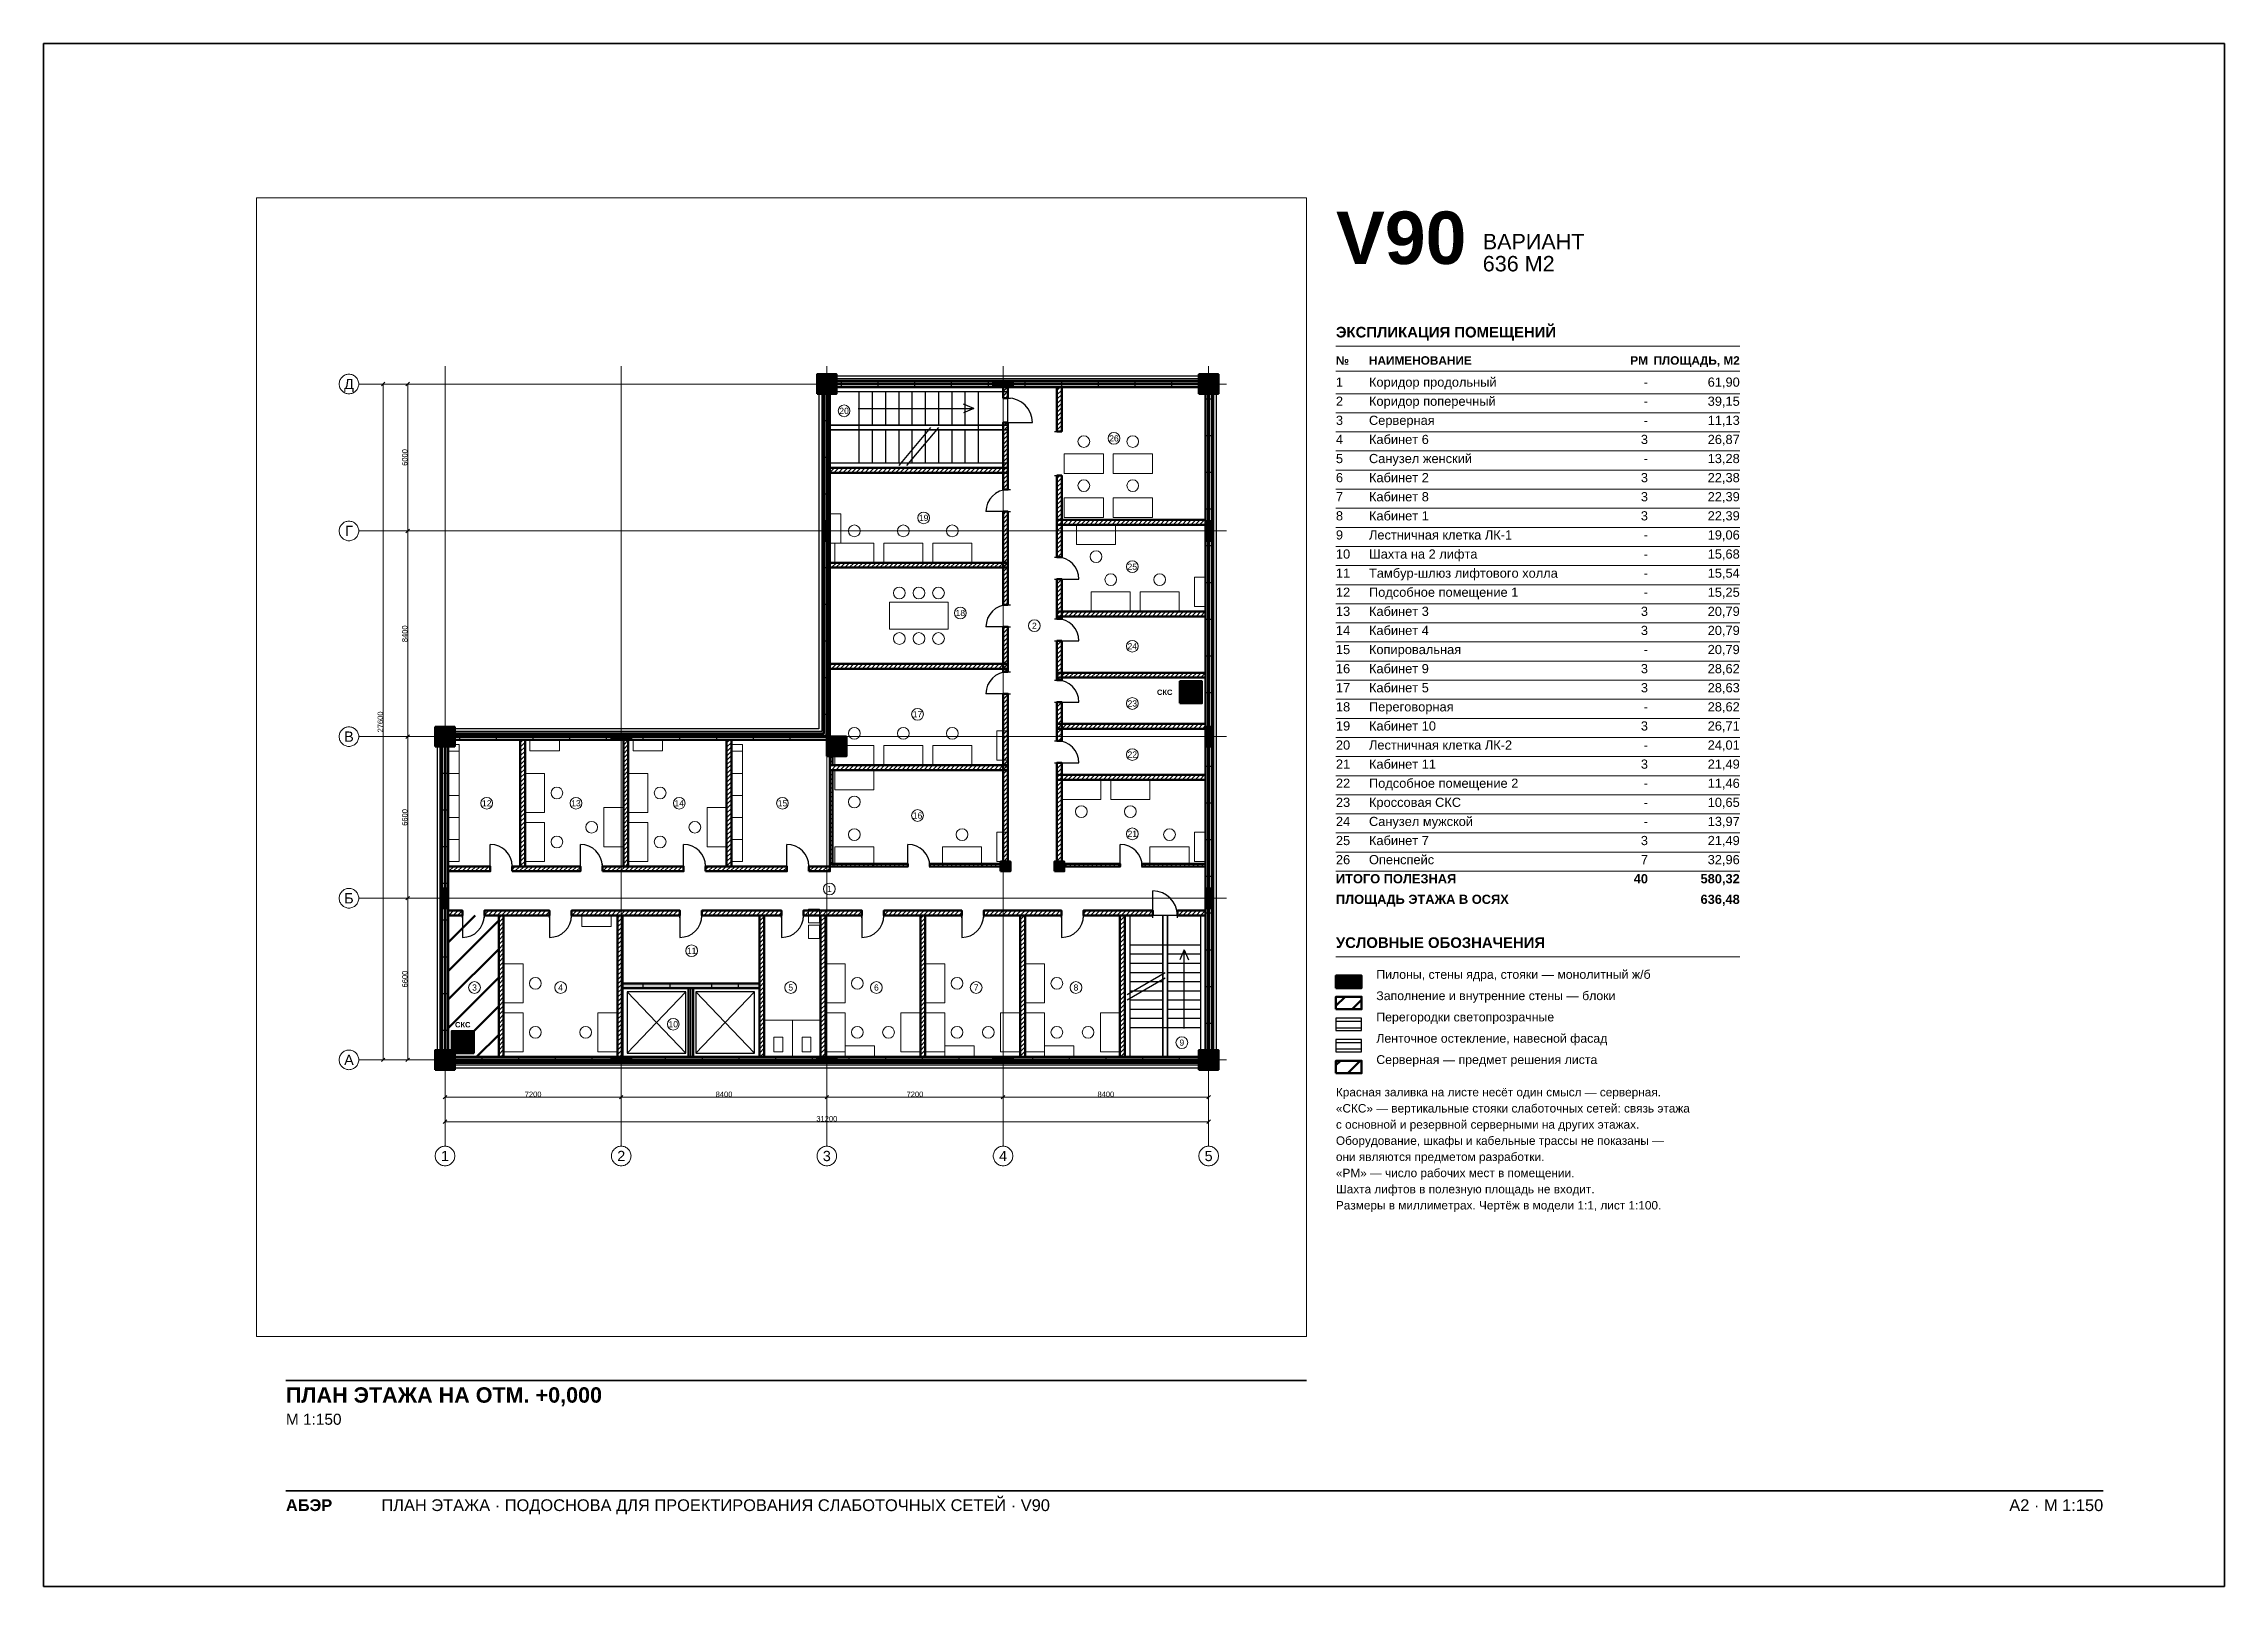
# Paper-space layout 'A2-1-100' of a CAD drawing. Header units: millimetres. Extents: x 0 to 594, y 0 to 420.
# The model-space entities are those that its viewports show. They can reach past a viewport. Long polylines and large blocks are cut down to what shows.
import ezdxf
from ezdxf.enums import TextEntityAlignment as Align

# ---------------------------------------------------------------- set-up
doc = ezdxf.new("R2010")
doc.units = ezdxf.units.MM
doc.linetypes.add('CENTER2', pattern=[2.541, 1.587, -0.318, 0.318, -0.318])
for name, color, linetype, lineweight in [('A-ANNO-LEGEND', 7, 'CONTINUOUS', 18), ('A-ANNO-NOTES', 8, 'CONTINUOUS', 13), ('A-ANNO-ROOM', 7, 'CONTINUOUS', 18), ('A-ANNO-TABLE', 7, 'CONTINUOUS', 18), ('A-DIMS', 8, 'CONTINUOUS', 13), ('A-DOOR', 3, 'CONTINUOUS', 25), ('A-ELEV', 7, 'CONTINUOUS', 25), ('A-FACADE-PANEL', 8, 'CONTINUOUS', 25), ('A-FURN', 8, 'CONTINUOUS', 18), ('A-GLAZ-RIBBON', 5, 'CONTINUOUS', 25), ('A-GRID', 8, 'CENTER2', 13), ('A-HATCH', 9, 'CONTINUOUS', 9), ('A-OUTLINE', 7, 'CONTINUOUS', 50), ('A-SANI', 8, 'CONTINUOUS', 18), ('A-STAIR', 7, 'CONTINUOUS', 25), ('A-TITLE', 7, 'CONTINUOUS', 35), ('A-VIEWPORT', 8, 'CONTINUOUS', 9), ('A-WALL-BLOCK', 9, 'CONTINUOUS', 50), ('A-WALL-GLASS', 4, 'CONTINUOUS', 25), ('A-WALL-RC', 7, 'CONTINUOUS', 50), ('E-SCS-RISER', 1, 'CONTINUOUS', 50), ('E-SERVER-ROOM', 1, 'CONTINUOUS', 50)]:
    doc.layers.add(name, color=color, linetype=linetype, lineweight=lineweight)
doc.styles.add('Arial', font='arial.ttf')
doc.styles.add('Arial-Bold', font='arialbd.ttf')
doc.styles.get("Standard").update_dxf_attribs({"font": 'arial.ttf'})

psp = doc.layouts.new('A2-1-100')

# ---------------------------------------------------------------- texts
at = {"layer": 'A-ANNO-LEGEND'}
for s, height, style, p in [('УСЛОВНЫЕ ОБОЗНАЧЕНИЯ', 2.9, 'Arial-Bold', (352, 173.8)), ('Пилоны, стены ядра, стояки — монолитный ж/б', 2.4, 'Arial', (363, 165.4)), ('Заполнение и внутренние стены — блоки', 2.4, 'Arial', (363, 159.6)), ('Перегородки светопрозрачные', 2.4, 'Arial', (363, 153.8)), ('Ленточное остекление, навесной фасад', 2.4, 'Arial', (363, 148)), ('Серверная — предмет решения листа', 2.4, 'Arial', (363, 142.2))]:
    psp.add_text(s, height=height, dxfattribs=dict(at, style=style)).set_placement(p)
at = {"layer": 'A-ANNO-NOTES', "style": 'Arial'}
for s, p in [('«СКС» — вертикальные стояки слаботочных сетей: связь этажа', (352, 129)), ('Красная заливка на листе несёт один смысл — серверная.', (352, 133.4)), ('с основной и резервной серверными на других этажах.', (352, 124.6)), ('Оборудование, шкафы и кабельные трассы не показаны —', (352, 120.2)), ('они являются предметом разработки.', (352, 115.8)), ('«РМ» — число рабочих мест в помещении.', (352, 111.4)), ('Шахта лифтов в полезную площадь не входит.', (352, 107)), ('Размеры в миллиметрах. Чертёж в модели 1:1, лист 1:100.', (352, 102.6))]:
    psp.add_text(s, height=2.3, dxfattribs=at).set_placement(p)
at = {"layer": 'A-ANNO-TABLE'}
for s, height, style, p in [('ЭКСПЛИКАЦИЯ ПОМЕЩЕНИЙ', 2.9, 'Arial-Bold', (352, 340)), ('№', 2.3, 'Arial-Bold', (352, 332.6)), ('НАИМЕНОВАНИЕ', 2.3, 'Arial-Bold', (361, 332.6)), ('1', 2.5, 'Arial', (352, 326.6)), ('Коридор продольный', 2.5, 'Arial', (361, 326.6)), ('2', 2.5, 'Arial', (352, 321.4)), ('Коридор поперечный', 2.5, 'Arial', (361, 321.4)), ('3', 2.5, 'Arial', (352, 316.2)), ('Серверная', 2.5, 'Arial', (361, 316.2)), ('4', 2.5, 'Arial', (352, 311)), ('Кабинет 6', 2.5, 'Arial', (361, 311)), ('5', 2.5, 'Arial', (352, 305.8)), ('6', 2.5, 'Arial', (352, 300.6)), ('Санузел женский', 2.5, 'Arial', (361, 305.8)), ('Кабинет 2', 2.5, 'Arial', (361, 300.6)), ('7', 2.5, 'Arial', (352, 295.4)), ('Кабинет 8', 2.5, 'Arial', (361, 295.4)), ('8', 2.5, 'Arial', (352, 290.2)), ('Кабинет 1', 2.5, 'Arial', (361, 290.2)), ('9', 2.5, 'Arial', (352, 285)), ('Лестничная клетка ЛК-1', 2.5, 'Arial', (361, 285)), ('10', 2.5, 'Arial', (352, 279.8)), ('Шахта на 2 лифта', 2.5, 'Arial', (361, 279.8)), ('11', 2.5, 'Arial', (352, 274.6)), ('Тамбур-шлюз лифтового холла', 2.5, 'Arial', (361, 274.6)), ('12', 2.5, 'Arial', (352, 269.4)), ('Подсобное помещение 1', 2.5, 'Arial', (361, 269.4)), ('13', 2.5, 'Arial', (352, 264.2)), ('14', 2.5, 'Arial', (352, 259)), ('Кабинет 3', 2.5, 'Arial', (361, 264.2)), ('Кабинет 4', 2.5, 'Arial', (361, 259)), ('15', 2.5, 'Arial', (352, 253.8)), ('Копировальная', 2.5, 'Arial', (361, 253.8)), ('16', 2.5, 'Arial', (352, 248.6)), ('Кабинет 9', 2.5, 'Arial', (361, 248.6)), ('17', 2.5, 'Arial', (352, 243.4)), ('Кабинет 5', 2.5, 'Arial', (361, 243.4)), ('18', 2.5, 'Arial', (352, 238.2)), ('Переговорная', 2.5, 'Arial', (361, 238.2)), ('19', 2.5, 'Arial', (352, 233)), ('Кабинет 10', 2.5, 'Arial', (361, 233)), ('20', 2.5, 'Arial', (352, 227.8)), ('Лестничная клетка ЛК-2', 2.5, 'Arial', (361, 227.8)), ('21', 2.5, 'Arial', (352, 222.6)), ('22', 2.5, 'Arial', (352, 217.4)), ('Подсобное помещение 2', 2.5, 'Arial', (361, 217.4)), ('Кабинет 11', 2.5, 'Arial', (361, 222.6)), ('23', 2.5, 'Arial', (352, 212.2)), ('Кроссовая СКС', 2.5, 'Arial', (361, 212.2)), ('24', 2.5, 'Arial', (352, 207)), ('Санузел мужской', 2.5, 'Arial', (361, 207)), ('25', 2.5, 'Arial', (352, 201.8)), ('Кабинет 7', 2.5, 'Arial', (361, 201.8)), ('26', 2.5, 'Arial', (352, 196.6)), ('Опенспейс', 2.5, 'Arial', (361, 196.6)), ('ИТОГО ПОЛЕЗНАЯ', 2.5, 'Arial-Bold', (352, 191.4)), ('ПЛОЩАДЬ ЭТАЖА В ОСЯХ', 2.5, 'Arial-Bold', (352, 185.8))]:
    psp.add_text(s, height=height, dxfattribs=dict(at, style=style)).set_placement(p)
for s, height, style, p in [('РМ', 2.3, 'Arial-Bold', (437, 332.6)), ('ПЛОЩАДЬ, М2', 2.3, 'Arial-Bold', (462, 332.6)), ('-', 2.5, 'Arial', (437, 326.6)), ('61,90', 2.5, 'Arial', (462, 326.6)), ('-', 2.5, 'Arial', (437, 321.4)), ('39,15', 2.5, 'Arial', (462, 321.4)), ('-', 2.5, 'Arial', (437, 316.2)), ('11,13', 2.5, 'Arial', (462, 316.2)), ('3', 2.5, 'Arial', (437, 311)), ('26,87', 2.5, 'Arial', (462, 311)), ('3', 2.5, 'Arial', (437, 300.6)), ('-', 2.5, 'Arial', (437, 305.8)), ('22,38', 2.5, 'Arial', (462, 300.6)), ('13,28', 2.5, 'Arial', (462, 305.8)), ('3', 2.5, 'Arial', (437, 295.4)), ('22,39', 2.5, 'Arial', (462, 295.4)), ('3', 2.5, 'Arial', (437, 290.2)), ('22,39', 2.5, 'Arial', (462, 290.2)), ('-', 2.5, 'Arial', (437, 285)), ('19,06', 2.5, 'Arial', (462, 285)), ('-', 2.5, 'Arial', (437, 279.8)), ('15,68', 2.5, 'Arial', (462, 279.8)), ('-', 2.5, 'Arial', (437, 274.6)), ('15,54', 2.5, 'Arial', (462, 274.6)), ('-', 2.5, 'Arial', (437, 269.4)), ('15,25', 2.5, 'Arial', (462, 269.4)), ('3', 2.5, 'Arial', (437, 264.2)), ('3', 2.5, 'Arial', (437, 259)), ('20,79', 2.5, 'Arial', (462, 264.2)), ('20,79', 2.5, 'Arial', (462, 259)), ('20,79', 2.5, 'Arial', (462, 253.8)), ('3', 2.5, 'Arial', (437, 248.6)), ('-', 2.5, 'Arial', (437, 253.8)), ('28,62', 2.5, 'Arial', (462, 248.6)), ('3', 2.5, 'Arial', (437, 243.4)), ('28,63', 2.5, 'Arial', (462, 243.4)), ('-', 2.5, 'Arial', (437, 238.2)), ('28,62', 2.5, 'Arial', (462, 238.2)), ('3', 2.5, 'Arial', (437, 233)), ('26,71', 2.5, 'Arial', (462, 233)), ('-', 2.5, 'Arial', (437, 227.8)), ('24,01', 2.5, 'Arial', (462, 227.8)), ('3', 2.5, 'Arial', (437, 222.6)), ('21,49', 2.5, 'Arial', (462, 222.6)), ('11,46', 2.5, 'Arial', (462, 217.4)), ('-', 2.5, 'Arial', (437, 217.4)), ('10,65', 2.5, 'Arial', (462, 212.2)), ('-', 2.5, 'Arial', (437, 212.2)), ('-', 2.5, 'Arial', (437, 207)), ('13,97', 2.5, 'Arial', (462, 207)), ('3', 2.5, 'Arial', (437, 201.8)), ('21,49', 2.5, 'Arial', (462, 201.8)), ('7', 2.5, 'Arial', (437, 196.6)), ('32,96', 2.5, 'Arial', (462, 196.6)), ('40', 2.5, 'Arial-Bold', (437, 191.4)), ('580,32', 2.5, 'Arial-Bold', (462, 191.4)), ('636,48', 2.5, 'Arial-Bold', (462, 185.8))]:
    psp.add_text(s, height=height, dxfattribs=dict(at, style=style)).set_placement(p, align=Align.RIGHT)
at = {"layer": 'A-TITLE'}
for s, height, style, p in [('V90', 14.3, 'Arial-Bold', (352, 360)), ('ВАРИАНТ', 4.2, 'Arial', (392, 364)), ('636 М2', 4.2, 'Arial', (392, 358)), ('ПЛАН ЭТАЖА НА ОТМ. +0,000', 4.2, 'Arial-Bold', (66, 50)), ('М 1:150', 3, 'Arial', (66, 44)), ('ПЛАН ЭТАЖА · ПОДОСНОВА ДЛЯ ПРОЕКТИРОВАНИЯ СЛАБОТОЧНЫХ СЕТЕЙ · V90', 3.2, 'Arial', (92, 20.5)), ('АБЭР', 3.2, 'Arial-Bold', (66, 20.5))]:
    psp.add_text(s, height=height, dxfattribs=dict(at, style=style)).set_placement(p)
at = {"layer": 'A-TITLE', "style": 'Arial'}
psp.add_text('A2 · М 1:150', height=3.2, dxfattribs=at).set_placement((561, 20.5), align=Align.RIGHT)

msp = doc.modelspace()

# ---------------------------------------------------------------- texts
at = {"layer": 'A-ANNO-ROOM'}
for s, p in [('20', (16305, 26505)), ('26', (27330, 25380)), ('19', (19555, 22133)), ('25', (28080, 20142)), ('18', (21055, 18249)), ('2', (24080, 17730)), ('24', (28080, 16892)), ('23', (28080, 14555)), ('17', (19305, 14114)), ('22', (28080, 12468)), ('12', (1705, 10480)), ('13', (5351, 10480)), ('14', (9569, 10480)), ('15', (13787, 10480)), ('16', (19305, 9980)), ('21', (28080, 9230)), ('1', (15705, 6980)), ('11', (10075, 4455)), ('3', (1205, 2955)), ('4', (4723, 2955)), ('5', (14125, 2955)), ('6', (17625, 2955)), ('7', (21701, 2955)), ('8', (25778, 2955)), ('10', (9325, 1455)), ('9', (30105, 705))]:
    msp.add_text(s, height=250, dxfattribs=at).set_placement(p, align=Align.MIDDLE_CENTER)
at = {"layer": 'A-DIMS'}
for s, p in [('6000', (-1645, 24600)), ('8400', (-1645, 17400)), ('27600', (-2645, 13800)), ('6600', (-1645, 9900)), ('6600', (-1645, 3300))]:
    msp.add_text(s, height=220, rotation=90, dxfattribs=at).set_placement(p, align=Align.MIDDLE_CENTER)
for s, p in [('7200', (3600, -1405)), ('8400', (11400, -1405)), ('7200', (19200, -1405)), ('8400', (27000, -1405)), ('31200', (15600, -2405))]:
    msp.add_text(s, height=220, dxfattribs=at).set_placement(p, align=Align.MIDDLE_CENTER)
at = {"layer": 'A-GRID'}
for s, p in [('Д', (-3925, 27600)), ('Г', (-3925, 21600)), ('В', (-3925, 13200)), ('Б', (-3925, 6600)), ('А', (-3925, 0)), ('1', (0, -3925)), ('2', (7200, -3925)), ('3', (15600, -3925)), ('4', (22800, -3925)), ('5', (31200, -3925))]:
    msp.add_text(s, height=420, dxfattribs=at).set_placement(p, align=Align.MIDDLE_CENTER)
at = {"layer": 'E-SCS-RISER', "style": 'Arial-Bold'}
for p in [(29405, 15012), (725, 1435)]:
    msp.add_text('СКС', height=220, dxfattribs=at).set_placement(p, align=Align.MIDDLE_CENTER)

# ---------------------------------------------------------------- hatches: boundary and pattern name
at = {"layer": 'A-HATCH'}
h = msp.add_hatch(dxfattribs=at)
h.set_pattern_fill('ANSI31', scale=40)
h.paths.add_polyline_path([(22800, 27025), (23000, 27025), (23000, 27475), (23000, 27475), (22800, 27475), (22800, 27475)])
h = msp.add_hatch(dxfattribs=at)
h.set_pattern_fill('ANSI31', scale=40)
h.paths.add_polyline_path([(25000, 25662.5), (25200, 25662.5), (25200, 27475), (25200, 27475), (25000, 27475), (25000, 27475)])
h = msp.add_hatch(dxfattribs=at)
h.set_pattern_fill('ANSI31', scale=40)
h.paths.add_polyline_path([(22800, 23289), (23000, 23289), (23000, 26025), (22800, 26025)])
h = msp.add_hatch(dxfattribs=at)
h.set_pattern_fill('ANSI31', scale=40)
h.paths.add_polyline_path([(15725, 23975), (15725, 23975), (23000, 23975), (23000, 24175), (15725, 24175), (15725, 24175)])
h = msp.add_hatch(dxfattribs=at)
h.set_pattern_fill('ANSI31', scale=40)
h.paths.add_polyline_path([(25000, 20531), (25200, 20531), (25200, 23862.5), (25000, 23862.5)])
h = msp.add_hatch(dxfattribs=at)
h.set_pattern_fill('ANSI31', scale=40)
h.paths.add_polyline_path([(22800, 18586), (23000, 18586), (23000, 22389), (22800, 22389)])
h = msp.add_hatch(dxfattribs=at)
h.set_pattern_fill('ANSI31', scale=40)
h.paths.add_polyline_path([(25000, 21850), (31075, 21850), (31075, 21850), (31075, 22050), (31075, 22050), (25000, 22050)])
h = msp.add_hatch(dxfattribs=at)
h.set_pattern_fill('ANSI31', scale=40)
h.paths.add_polyline_path([(15725, 20103), (15725, 20103), (23000, 20103), (23000, 20303), (15725, 20303), (15725, 20303)])
h = msp.add_hatch(dxfattribs=at)
h.set_pattern_fill('ANSI31', scale=40)
h.paths.add_polyline_path([(25000, 18012), (25200, 18012), (25200, 19631), (25000, 19631)])
h = msp.add_hatch(dxfattribs=at)
h.set_pattern_fill('ANSI31', scale=40)
h.paths.add_polyline_path([(25000, 18112), (31075, 18112), (31075, 18112), (31075, 18312), (31075, 18312), (25000, 18312)])
h = msp.add_hatch(dxfattribs=at)
h.set_pattern_fill('ANSI31', scale=40)
h.paths.add_polyline_path([(22800, 15851.5), (23000, 15851.5), (23000, 17686), (22800, 17686)])
h = msp.add_hatch(dxfattribs=at)
h.set_pattern_fill('ANSI31', scale=40)
h.paths.add_polyline_path([(25000, 15512), (25200, 15512), (25200, 17112), (25000, 17112)])
h = msp.add_hatch(dxfattribs=at)
h.set_pattern_fill('ANSI31', scale=40)
h.paths.add_polyline_path([(15725, 15969), (15725, 15969), (23000, 15969), (23000, 16169), (15725, 16169), (15725, 16169)])
h = msp.add_hatch(dxfattribs=at)
h.set_pattern_fill('ANSI31', scale=40)
h.paths.add_polyline_path([(25000, 15612), (31075, 15612), (31075, 15612), (31075, 15812), (31075, 15812), (25000, 15812)])
h = msp.add_hatch(dxfattribs=at)
h.set_pattern_fill('ANSI31', scale=40)
h.paths.add_polyline_path([(22800, 7900), (23000, 7900), (23000, 14951.5), (22800, 14951.5)])
h = msp.add_hatch(dxfattribs=at)
h.set_pattern_fill('ANSI31', scale=40)
h.paths.add_polyline_path([(25000, 13031.5), (25200, 13031.5), (25200, 14612), (25000, 14612)])
h = msp.add_hatch(dxfattribs=at)
h.set_pattern_fill('ANSI31', scale=40)
h.paths.add_polyline_path([(25000, 13525), (31075, 13525), (31075, 13525), (31075, 13725), (31075, 13725), (25000, 13725)])
h = msp.add_hatch(dxfattribs=at)
h.set_pattern_fill('ANSI31', scale=40)
h.paths.add_polyline_path([(3071, 7900), (3271, 7900), (3271, 13075), (3271, 13075), (3071, 13075), (3071, 13075)])
h = msp.add_hatch(dxfattribs=at)
h.set_pattern_fill('ANSI31', scale=40)
h.paths.add_polyline_path([(7289, 7900), (7489, 7900), (7489, 13075), (7489, 13075), (7289, 13075), (7289, 13075)])
h = msp.add_hatch(dxfattribs=at)
h.set_pattern_fill('ANSI31', scale=40)
h.paths.add_polyline_path([(11507, 7900), (11707, 7900), (11707, 13075), (11707, 13075), (11507, 13075), (11507, 13075)])
h = msp.add_hatch(dxfattribs=at)
h.set_pattern_fill('ANSI31', scale=40)
h.paths.add_polyline_path([(15725, 12034), (15825, 12034), (15825, 13075), (15825, 13075), (15725, 13075), (15725, 13075)])
h = msp.add_hatch(dxfattribs=at)
h.set_pattern_fill('ANSI31', scale=40)
h.paths.add_polyline_path([(15725, 11834), (23000, 11834), (23000, 12034), (15725, 12034)])
h = msp.add_hatch(dxfattribs=at)
h.set_pattern_fill('ANSI31', scale=40)
h.paths.add_polyline_path([(15725, 8000), (15825, 8000), (15825, 11834), (15725, 11834)])
h = msp.add_hatch(dxfattribs=at)
h.set_pattern_fill('ANSI31', scale=40)
h.paths.add_polyline_path([(25000, 7900), (25200, 7900), (25200, 12131.5), (25000, 12131.5)])
h = msp.add_hatch(dxfattribs=at)
h.set_pattern_fill('ANSI31', scale=40)
h.paths.add_polyline_path([(25000, 11438), (31075, 11438), (31075, 11438), (31075, 11638), (31075, 11638), (25000, 11638)])
h = msp.add_hatch(dxfattribs=at)
h.set_pattern_fill('ANSI31', scale=40)
h.paths.add_polyline_path([(125, 7700), (125, 7700), (1848, 7700), (1848, 7900), (125, 7900), (125, 7900)])
h = msp.add_hatch(dxfattribs=at)
h.set_pattern_fill('ANSI31', scale=40)
h.paths.add_polyline_path([(2748, 7700), (5530, 7700), (5530, 7900), (2748, 7900)])
h = msp.add_hatch(dxfattribs=at)
h.set_pattern_fill('ANSI31', scale=40)
h.paths.add_polyline_path([(6430, 7700), (9748, 7700), (9748, 7900), (6430, 7900)])
h = msp.add_hatch(dxfattribs=at)
h.set_pattern_fill('ANSI31', scale=40)
h.paths.add_polyline_path([(10648, 7700), (13966, 7700), (13966, 7900), (10648, 7900)])
h = msp.add_hatch(dxfattribs=at)
h.set_pattern_fill('ANSI31', scale=40)
h.paths.add_polyline_path([(14866, 7700), (15725, 7700), (15725, 7900), (14866, 7900)])
h = msp.add_hatch(dxfattribs=at)
h.set_pattern_fill('ANSI31', scale=40)
h.paths.add_polyline_path([(15725, 7900), (18912.5, 7900), (18912.5, 8000), (15725, 8000)])
h = msp.add_hatch(dxfattribs=at)
h.set_pattern_fill('ANSI31', scale=40)
h.paths.add_polyline_path([(19812.5, 7900), (22800, 7900), (22800, 8000), (19812.5, 8000)])
h = msp.add_hatch(dxfattribs=at)
h.set_pattern_fill('ANSI31', scale=40)
h.paths.add_polyline_path([(25200, 7900), (27587.5, 7900), (27587.5, 8000), (25200, 8000)])
h = msp.add_hatch(dxfattribs=at)
h.set_pattern_fill('ANSI31', scale=40)
h.paths.add_polyline_path([(28487.5, 7900), (31075, 7900), (31075, 7900), (31075, 8000), (31075, 8000), (28487.5, 8000)])
h = msp.add_hatch(dxfattribs=at)
h.set_pattern_fill('ANSI31', scale=40)
h.paths.add_polyline_path([(125, 5900), (125, 5900), (709, 5900), (709, 6100), (125, 6100), (125, 6100)])
h = msp.add_hatch(dxfattribs=at)
h.set_pattern_fill('ANSI31', scale=40)
h.paths.add_polyline_path([(1609, 5900), (4269, 5900), (4269, 6100), (1609, 6100)])
h = msp.add_hatch(dxfattribs=at)
h.set_pattern_fill('ANSI31', scale=40)
h.paths.add_polyline_path([(2193, 125), (2393, 125), (2393, 125), (2393, 5900), (2193, 5900), (2193, 125)])
h = msp.add_hatch(dxfattribs=at)
h.set_pattern_fill('ANSI31', scale=40)
h.paths.add_polyline_path([(5169, 5900), (9595, 5900), (9595, 6100), (5169, 6100)])
h = msp.add_hatch(dxfattribs=at)
h.set_pattern_fill('ANSI31', scale=40)
h.paths.add_polyline_path([(7045, 125), (7245, 125), (7245, 125), (7245, 5900), (7045, 5900), (7045, 125)])
h = msp.add_hatch(dxfattribs=at)
h.set_pattern_fill('ANSI31', scale=40)
h.paths.add_polyline_path([(10495, 5900), (13745, 5900), (13745, 6100), (10495, 6100)])
h = msp.add_hatch(dxfattribs=at)
h.set_pattern_fill('ANSI31', scale=40)
h.paths.add_polyline_path([(12845, 125), (13045, 125), (13045, 125), (13045, 5900), (12845, 5900), (12845, 125)])
h = msp.add_hatch(dxfattribs=at)
h.set_pattern_fill('ANSI31', scale=40)
h.paths.add_polyline_path([(14645, 5900), (17033, 5900), (17033, 6100), (14645, 6100)])
h = msp.add_hatch(dxfattribs=at)
h.set_pattern_fill('ANSI31', scale=40)
h.paths.add_polyline_path([(15345, 125), (15545, 125), (15545, 125), (15545, 5900), (15345, 5900), (15345, 125)])
h = msp.add_hatch(dxfattribs=at)
h.set_pattern_fill('ANSI31', scale=40)
h.paths.add_polyline_path([(17933, 5900), (21109.5, 5900), (21109.5, 6100), (17933, 6100)])
h = msp.add_hatch(dxfattribs=at)
h.set_pattern_fill('ANSI31', scale=40)
h.paths.add_polyline_path([(19421, 125), (19621, 125), (19621, 125), (19621, 5900), (19421, 5900), (19421, 125)])
h = msp.add_hatch(dxfattribs=at)
h.set_pattern_fill('ANSI31', scale=40)
h.paths.add_polyline_path([(22009.5, 5900), (25186.5, 5900), (25186.5, 6100), (22009.5, 6100)])
h = msp.add_hatch(dxfattribs=at)
h.set_pattern_fill('ANSI31', scale=40)
h.paths.add_polyline_path([(23498, 125), (23698, 125), (23698, 125), (23698, 5900), (23498, 5900), (23498, 125)])
h = msp.add_hatch(dxfattribs=at)
h.set_pattern_fill('ANSI31', scale=40)
h.paths.add_polyline_path([(26086.5, 5900), (28925, 5900), (28925, 6100), (26086.5, 6100)])
h = msp.add_hatch(dxfattribs=at)
h.set_pattern_fill('ANSI31', scale=40)
h.paths.add_polyline_path([(27575, 125), (27775, 125), (27775, 125), (27775, 5900), (27575, 5900), (27575, 125)])
h = msp.add_hatch(dxfattribs=at)
h.set_pattern_fill('ANSI31', scale=40)
h.paths.add_polyline_path([(29925, 5900), (31075, 5900), (31075, 5900), (31075, 6100), (31075, 6100), (29925, 6100)])
at = {"layer": 'A-WALL-RC'}
h = msp.add_hatch(color=7, dxfattribs=at)
h.dxf.hatch_style = 1
h.paths.add_polyline_path([(15200, 27200), (16000, 27200), (16000, 28000), (15200, 28000)])
h = msp.add_hatch(color=7, dxfattribs=at)
h.dxf.hatch_style = 1
h.paths.add_polyline_path([(22400, 27475), (23200, 27475), (23200, 27725), (22400, 27725)])
h = msp.add_hatch(color=7, dxfattribs=at)
h.dxf.hatch_style = 1
h.paths.add_polyline_path([(30800, 27200), (31600, 27200), (31600, 28000), (30800, 28000)])
h = msp.add_hatch(color=7, dxfattribs=at)
h.dxf.hatch_style = 1
h.paths.add_polyline_path([(15475, 21200), (15725, 21200), (15725, 22000), (15475, 22000)])
h = msp.add_hatch(color=7, dxfattribs=at)
h.dxf.hatch_style = 1
h.paths.add_polyline_path([(31075, 21200), (31325, 21200), (31325, 22000), (31075, 22000)])
h = msp.add_hatch(color=7, dxfattribs=at)
h.dxf.hatch_style = 1
h.paths.add_polyline_path([(-400, 12800), (400, 12800), (400, 13600), (-400, 13600)])
h = msp.add_hatch(color=7, dxfattribs=at)
h.dxf.hatch_style = 1
h.paths.add_polyline_path([(31075, 12800), (31325, 12800), (31325, 13600), (31075, 13600)])
h = msp.add_hatch(color=7, dxfattribs=at)
h.dxf.hatch_style = 1
h.paths.add_polyline_path([(6800, 13075), (7600, 13075), (7600, 13325), (6800, 13325)])
h = msp.add_hatch(color=7, dxfattribs=at)
h.dxf.hatch_style = 1
h.paths.add_polyline_path([(15600, 12400), (16400, 12400), (16400, 13200), (15600, 13200)])
h = msp.add_hatch(color=7, dxfattribs=at)
h.dxf.hatch_style = 1
h.paths.add_polyline_path([(22700, 7700), (23100, 7700), (23100, 8100), (22700, 8100)])
h = msp.add_hatch(color=7, dxfattribs=at)
h.dxf.hatch_style = 1
h.paths.add_polyline_path([(24900, 7700), (25300, 7700), (25300, 8100), (24900, 8100)])
h = msp.add_hatch(color=7, dxfattribs=at)
h.dxf.hatch_style = 1
h.paths.add_polyline_path([(-125, 6200), (125, 6200), (125, 7000), (-125, 7000)])
h = msp.add_hatch(color=7, dxfattribs=at)
h.dxf.hatch_style = 1
h.paths.add_polyline_path([(31075, 6200), (31325, 6200), (31325, 7000), (31075, 7000)])
h = msp.add_hatch(color=7, dxfattribs=at)
h.dxf.hatch_style = 1
h.paths.add_polyline_path([(7245, 2925), (12845, 2925), (12845, 3125), (7245, 3125)])
h = msp.add_hatch(color=7, dxfattribs=at)
h.dxf.hatch_style = 1
h.paths.add_polyline_path([(9945, 125), (10145, 125), (10145, 125), (10145, 2925), (9945, 2925), (9945, 125)])
h = msp.add_hatch(color=7, dxfattribs=at)
h.dxf.hatch_style = 1
h.paths.add_polyline_path([(-400, -400), (400, -400), (400, 400), (-400, 400)])
h = msp.add_hatch(color=7, dxfattribs=at)
h.dxf.hatch_style = 1
h.paths.add_polyline_path([(6800, -125), (7600, -125), (7600, 125), (6800, 125)])
h = msp.add_hatch(color=7, dxfattribs=at)
h.dxf.hatch_style = 1
h.paths.add_polyline_path([(15200, -125), (16000, -125), (16000, 125), (15200, 125)])
h = msp.add_hatch(color=7, dxfattribs=at)
h.dxf.hatch_style = 1
h.paths.add_polyline_path([(22400, -125), (23200, -125), (23200, 125), (22400, 125)])
h = msp.add_hatch(color=7, dxfattribs=at)
h.dxf.hatch_style = 1
h.paths.add_polyline_path([(30800, -400), (31600, -400), (31600, 400), (30800, 400)])
at = {"layer": 'E-SCS-RISER'}
h = msp.add_hatch(color=7, dxfattribs=at)
h.dxf.hatch_style = 1
h.paths.add_polyline_path([(30025, 14562), (30925, 14562), (30925, 15462), (30025, 15462)])
h = msp.add_hatch(color=7, dxfattribs=at)
h.dxf.hatch_style = 1
h.paths.add_polyline_path([(275, 275), (1175, 275), (1175, 1175), (275, 1175)])
at = {"layer": 'E-SERVER-ROOM'}
h = msp.add_hatch(dxfattribs=at)
h.set_pattern_fill('ANSI31', scale=260)
h.paths.add_polyline_path([(125, 125), (2193, 125), (2193, 5900), (125, 5900)])

# ---------------------------------------------------------------- linework, layer by layer
at = {"layer": 'A-ANNO-ROOM'}
for centre in [(16305, 26505), (27330, 25380), (19555, 22133), (28080, 20142), (21055, 18249), (24080, 17730), (28080, 16892), (19305, 14114), (28080, 14555), (28080, 12468), (1705, 10480), (5351, 10480), (9569, 10480), (13787, 10480), (19305, 9980), (28080, 9230), (15705, 6980), (10075, 4455), (1205, 2955), (4723, 2955), (14125, 2955), (17625, 2955), (21701, 2955), (25778, 2955), (9325, 1455), (30105, 705)]:
    msp.add_circle(centre, 240, dxfattribs=at)
at = {"layer": 'A-DIMS'}
for p, q in [((-2595.71, 27529.29), (-2454.29, 27670.71)), ((-1595.71, 27529.29), (-1454.29, 27670.71)), ((-2525, 0), (-2525, 27600)), ((-1525, 21600), (-1525, 27600)), ((-1595.71, 21529.29), (-1454.29, 21670.71)), ((-1595.71, 21529.29), (-1454.29, 21670.71)), ((-1525, 13200), (-1525, 21600)), ((-1595.71, 13129.29), (-1454.29, 13270.71)), ((-1595.71, 13129.29), (-1454.29, 13270.71)), ((-1525, 6600), (-1525, 13200)), ((-1595.71, 6529.29), (-1454.29, 6670.71)), ((-1595.71, 6529.29), (-1454.29, 6670.71)), ((-1525, 0), (-1525, 6600)), ((-2595.71, -70.71), (-2454.29, 70.71)), ((-1595.71, -70.71), (-1454.29, 70.71)), ((-70.71, -1595.71), (70.71, -1454.29)), ((0, -1525), (7200, -1525)), ((7129.29, -1595.71), (7270.71, -1454.29)), ((7129.29, -1595.71), (7270.71, -1454.29)), ((7200, -1525), (15600, -1525)), ((15529.29, -1595.71), (15670.71, -1454.29)), ((15529.29, -1595.71), (15670.71, -1454.29)), ((15600, -1525), (22800, -1525)), ((22729.29, -1595.71), (22870.71, -1454.29)), ((22729.29, -1595.71), (22870.71, -1454.29)), ((22800, -1525), (31200, -1525)), ((31129.29, -1595.71), (31270.71, -1454.29)), ((-70.71, -2595.71), (70.71, -2454.29)), ((0, -2525), (31200, -2525)), ((31129.29, -2595.71), (31270.71, -2454.29))]:
    msp.add_line(p, q, dxfattribs=at)
at = {"layer": 'A-DOOR'}
for p, q in [((22900, 27025), (23100, 27025)), ((22900, 26025), (23100, 26025)), ((23000, 26025), (24000, 26025)), ((24900, 25662.5), (25100, 25662.5)), ((22900, 23289), (23100, 23289)), ((24900, 23862.5), (25100, 23862.5)), ((23000, 22389), (22100, 22389)), ((22900, 22389), (23100, 22389)), ((24900, 20531), (25100, 20531)), ((24900, 19631), (25100, 19631)), ((25000, 19631), (25900, 19631)), ((22900, 18586), (23100, 18586)), ((24900, 18012), (25100, 18012)), ((23000, 17686), (22100, 17686)), ((22900, 17686), (23100, 17686)), ((24900, 17112), (25100, 17112)), ((25000, 17112), (25900, 17112)), ((22900, 15851.5), (23100, 15851.5)), ((24900, 15512), (25100, 15512)), ((23000, 14951.5), (22100, 14951.5)), ((22900, 14951.5), (23100, 14951.5)), ((24900, 14612), (25100, 14612)), ((25000, 14612), (25900, 14612)), ((24900, 13031.5), (25100, 13031.5)), ((24900, 12131.5), (25100, 12131.5)), ((25000, 12131.5), (25900, 12131.5)), ((1848, 7900), (1848, 8800)), ((5530, 7900), (5530, 8800)), ((9748, 7900), (9748, 8800)), ((13966, 7900), (13966, 8800)), ((18912.5, 7900), (18912.5, 8800)), ((27587.5, 7900), (27587.5, 8800)), ((1848, 7800), (1848, 8000)), ((2748, 7800), (2748, 8000)), ((5530, 7800), (5530, 8000)), ((6430, 7800), (6430, 8000)), ((9748, 7800), (9748, 8000)), ((10648, 7800), (10648, 8000)), ((13966, 7800), (13966, 8000)), ((14866, 7800), (14866, 8000)), ((18912.5, 7850), (18912.5, 7950)), ((19812.5, 7850), (19812.5, 7950)), ((27587.5, 7850), (27587.5, 7950)), ((28487.5, 7850), (28487.5, 7950)), ((28925, 5900), (28925, 6900)), ((709, 5800), (709, 6000)), ((709, 5900), (709, 5000)), ((1609, 5800), (1609, 6000)), ((4269, 5800), (4269, 6000)), ((4269, 5900), (4269, 5000)), ((5169, 5800), (5169, 6000)), ((9595, 5800), (9595, 6000)), ((9595, 5900), (9595, 5000)), ((10495, 5800), (10495, 6000)), ((13745, 5800), (13745, 6000)), ((13745, 5900), (13745, 5000)), ((14645, 5800), (14645, 6000)), ((17033, 5800), (17033, 6000)), ((17033, 5900), (17033, 5000)), ((17933, 5800), (17933, 6000)), ((21109.5, 5800), (21109.5, 6000)), ((21109.5, 5900), (21109.5, 5000)), ((22009.5, 5800), (22009.5, 6000)), ((25186.5, 5800), (25186.5, 6000)), ((25186.5, 5900), (25186.5, 5000)), ((26086.5, 5800), (26086.5, 6000)), ((28925, 5800), (28925, 6000)), ((29925, 5800), (29925, 6000)), ((8095, 2925), (8095, 3125)), ((9195, 2925), (9195, 3125)), ((10895, 2925), (10895, 3125)), ((11995, 2925), (11995, 3125))]:
    msp.add_line(p, q, dxfattribs=at)
for centre, radius, start, end in [((23000, 26025), 1000, 0, 90), ((23000, 22389), 900, 90, 180), ((25000, 19631), 900, 0, 90), ((23000, 17686), 900, 90, 180), ((25000, 17112), 900, 0, 90), ((23000, 14951.5), 900, 90, 180), ((25000, 14612), 900, 0, 90), ((25000, 12131.5), 900, 0, 90), ((1848, 7900), 900, 0, 90), ((5530, 7900), 900, 0, 90), ((9748, 7900), 900, 0, 90), ((13966, 7900), 900, 0, 90), ((18912.5, 7900), 900, 0, 90), ((27587.5, 7900), 900, 0, 90), ((28925, 5900), 1000, 0, 90), ((709, 5900), 900, -90, 0), ((4269, 5900), 900, -90, 0), ((9595, 5900), 900, -90, 0), ((13745, 5900), 900, -90, 0), ((17033, 5900), 900, -90, 0), ((21109.5, 5900), 900, -90, 0), ((25186.5, 5900), 900, -90, 0)]:
    msp.add_arc(centre, radius, start, end, dxfattribs=at)
at = {"layer": 'A-ELEV'}
for p, q in [((7445, 275), (9845, 2775)), ((7445, 2775), (9845, 275)), ((10045, 125), (10045, 2925)), ((10245, 275), (12645, 2775)), ((10245, 2775), (12645, 275))]:
    msp.add_line(p, q, dxfattribs=at)
for points in [[(7445, 275), (9845, 275), (9845, 2775), (7445, 2775)], [(10245, 275), (12645, 275), (12645, 2775), (10245, 2775)]]:
    msp.add_lwpolyline(points, close=True, dxfattribs=at)
at = {"layer": 'A-FACADE-PANEL'}
for points in [[(31525, 27925), (15275, 27925), (15275, 13525), (-325, 13525), (-325, -325), (31525, -325)], [(31405, 27805), (15395, 27805), (15395, 13405), (-205, 13405), (-205, -205), (31405, -205)]]:
    msp.add_lwpolyline(points, close=True, dxfattribs=at)
at = {"layer": 'A-FURN'}
for p, q in [((125, 12600), (575, 12600)), ((11707, 12600), (12157, 12600)), ((125, 11700), (575, 11700)), ((11707, 11700), (12157, 11700)), ((125, 10800), (575, 10800)), ((11707, 10800), (12157, 10800)), ((125, 9900), (575, 9900)), ((11707, 9900), (12157, 9900)), ((125, 9000), (575, 9000)), ((11707, 9000), (12157, 9000))]:
    msp.add_line(p, q, dxfattribs=at)
for points in [[(25300, 23950), (26900, 23950), (26900, 24750), (25300, 24750)], [(27300, 23950), (28900, 23950), (28900, 24750), (27300, 24750)], [(15725, 21103), (16175, 21103), (16175, 22303), (15725, 22303)], [(25300, 22150), (26900, 22150), (26900, 22950), (25300, 22950)], [(27300, 22150), (28900, 22150), (28900, 22950), (27300, 22950)], [(25800, 21050), (27400, 21050), (27400, 21850), (25800, 21850)], [(15925, 20303), (17525, 20303), (17525, 21103), (15925, 21103)], [(17925, 20303), (19525, 20303), (19525, 21103), (17925, 21103)], [(19925, 20303), (21525, 20303), (21525, 21103), (19925, 21103)], [(30625, 18512), (31075, 18512), (31075, 19712), (30625, 19712)], [(26400, 18312), (28000, 18312), (28000, 19112), (26400, 19112)], [(28400, 18312), (30000, 18312), (30000, 19112), (28400, 19112)], [(18162.5, 17586), (20562.5, 17586), (20562.5, 18686), (18162.5, 18686)], [(22550, 12234), (23000, 12234), (23000, 13434), (22550, 13434)], [(125, 8100), (575, 8100), (575, 12875), (125, 12875)], [(3471, 12625), (4671, 12625), (4671, 13075), (3471, 13075)], [(7689, 12625), (8889, 12625), (8889, 13075), (7689, 13075)], [(11707, 8100), (12157, 8100), (12157, 12875), (11707, 12875)], [(15925, 12034), (17525, 12034), (17525, 12834), (15925, 12834)], [(17925, 12034), (19525, 12034), (19525, 12834), (17925, 12834)], [(19925, 12034), (21525, 12034), (21525, 12834), (19925, 12834)], [(3271, 10100), (4071, 10100), (4071, 11700), (3271, 11700)], [(7489, 10100), (8289, 10100), (8289, 11700), (7489, 11700)], [(15925, 11034), (17525, 11034), (17525, 11834), (15925, 11834)], [(25200, 10638), (26800, 10638), (26800, 11438), (25200, 11438)], [(27200, 10638), (28800, 10638), (28800, 11438), (27200, 11438)], [(6489, 8700), (7289, 8700), (7289, 10300), (6489, 10300)], [(10707, 8700), (11507, 8700), (11507, 10300), (10707, 10300)], [(3271, 8100), (4071, 8100), (4071, 9700), (3271, 9700)], [(7489, 8100), (8289, 8100), (8289, 9700), (7489, 9700)], [(22550, 8100), (23000, 8100), (23000, 9300), (22550, 9300)], [(30625, 8100), (31075, 8100), (31075, 9300), (30625, 9300)], [(15925, 7900), (17525, 7900), (17525, 8700), (15925, 8700)], [(20325, 7900), (21925, 7900), (21925, 8700), (20325, 8700)], [(28800, 7900), (30400, 7900), (30400, 8700), (28800, 8700)], [(5593, 5450), (6793, 5450), (6793, 5900), (5593, 5900)], [(2393, 2325), (3193, 2325), (3193, 3925), (2393, 3925)], [(15545, 2325), (16345, 2325), (16345, 3925), (15545, 3925)], [(19621, 2325), (20421, 2325), (20421, 3925), (19621, 3925)], [(23698, 2325), (24498, 2325), (24498, 3925), (23698, 3925)], [(2393, 325), (3193, 325), (3193, 1925), (2393, 1925)], [(6245, 325), (7045, 325), (7045, 1925), (6245, 1925)], [(15545, 325), (16345, 325), (16345, 1925), (15545, 1925)], [(18621, 325), (19421, 325), (19421, 1925), (18621, 1925)], [(19621, 325), (20421, 325), (20421, 1925), (19621, 1925)], [(22698, 325), (23498, 325), (23498, 1925), (22698, 1925)], [(23698, 325), (24498, 325), (24498, 1925), (23698, 1925)], [(26775, 325), (27575, 325), (27575, 1925), (26775, 1925)], [(16345, 125), (17545, 125), (17545, 575), (16345, 575)], [(20421, 125), (21621, 125), (21621, 575), (20421, 575)], [(24498, 125), (25698, 125), (25698, 575), (24498, 575)]]:
    msp.add_lwpolyline(points, close=True, dxfattribs=at)
for centre in [(26100, 25250), (28100, 25250), (26100, 23450), (28100, 23450), (16725, 21603), (18725, 21603), (20725, 21603), (26600, 20550), (27200, 19612), (29200, 19612), (18562.5, 19066), (19362.5, 19066), (20162.5, 19066), (18562.5, 17206), (19362.5, 17206), (20162.5, 17206), (16725, 13334), (18725, 13334), (20725, 13334), (4571, 10900), (8789, 10900), (16725, 10534), (26000, 10138), (28000, 10138), (4571, 8900), (5989, 9500), (8789, 8900), (10207, 9500), (16725, 9200), (21125, 9200), (29600, 9200), (3693, 3125), (16845, 3125), (20921, 3125), (24998, 3125), (3693, 1125), (5745, 1125), (16845, 1125), (18121, 1125), (20921, 1125), (22198, 1125), (24998, 1125), (26275, 1125)]:
    msp.add_circle(centre, 240, dxfattribs=at)
at = {"layer": 'A-GLAZ-RIBBON'}
for p, q in [((31200, 27640), (15600, 27640)), ((16200, 27475), (16200, 27725)), ((17700, 27475), (17700, 27725)), ((19200, 27475), (19200, 27725)), ((20700, 27475), (20700, 27725)), ((22200, 27475), (22200, 27725)), ((23700, 27475), (23700, 27725)), ((25200, 27475), (25200, 27725)), ((26700, 27475), (26700, 27725)), ((28200, 27475), (28200, 27725)), ((29700, 27475), (29700, 27725)), ((31200, 27475), (31200, 27725)), ((15725, 27600), (15475, 27600)), ((15560, 27600), (15560, 13200)), ((31200, 27560), (15600, 27560)), ((15640, 27600), (15640, 13200)), ((31075, 27000), (31325, 27000)), ((31160, 0), (31160, 27600)), ((31240, 0), (31240, 27600)), ((15725, 26100), (15475, 26100)), ((31075, 25500), (31325, 25500)), ((15725, 24600), (15475, 24600)), ((31075, 24000), (31325, 24000)), ((15725, 23100), (15475, 23100)), ((31075, 22500), (31325, 22500)), ((15725, 21600), (15475, 21600)), ((31075, 21000), (31325, 21000)), ((15725, 20100), (15475, 20100)), ((31075, 19500), (31325, 19500)), ((15725, 18600), (15475, 18600)), ((31075, 18000), (31325, 18000)), ((15725, 17100), (15475, 17100)), ((31075, 16500), (31325, 16500)), ((15725, 15600), (15475, 15600)), ((31075, 15000), (31325, 15000)), ((15725, 14100), (15475, 14100)), ((31075, 13500), (31325, 13500)), ((125, 13200), (-125, 13200)), ((-40, 13200), (-40, 0)), ((15600, 13240), (0, 13240)), ((15600, 13160), (0, 13160)), ((40, 13200), (40, 0)), ((600, 13075), (600, 13325)), ((2100, 13075), (2100, 13325)), ((3600, 13075), (3600, 13325)), ((5100, 13075), (5100, 13325)), ((6600, 13075), (6600, 13325)), ((8100, 13075), (8100, 13325)), ((9600, 13075), (9600, 13325)), ((11100, 13075), (11100, 13325)), ((12600, 13075), (12600, 13325)), ((14100, 13075), (14100, 13325)), ((15600, 13075), (15600, 13325)), ((125, 11700), (-125, 11700)), ((31075, 12000), (31325, 12000)), ((125, 10200), (-125, 10200)), ((31075, 10500), (31325, 10500)), ((31075, 9000), (31325, 9000)), ((125, 8700), (-125, 8700)), ((125, 7200), (-125, 7200)), ((31075, 7500), (31325, 7500)), ((125, 5700), (-125, 5700)), ((31075, 6000), (31325, 6000)), ((31075, 4500), (31325, 4500)), ((125, 4200), (-125, 4200)), ((125, 2700), (-125, 2700)), ((31075, 3000), (31325, 3000)), ((125, 1200), (-125, 1200)), ((31075, 1500), (31325, 1500)), ((0, 125), (0, -125)), ((0, 40), (31200, 40)), ((1500, 125), (1500, -125)), ((3000, 125), (3000, -125)), ((4500, 125), (4500, -125)), ((6000, 125), (6000, -125)), ((7500, 125), (7500, -125)), ((9000, 125), (9000, -125)), ((10500, 125), (10500, -125)), ((12000, 125), (12000, -125)), ((13500, 125), (13500, -125)), ((15000, 125), (15000, -125)), ((16500, 125), (16500, -125)), ((18000, 125), (18000, -125)), ((19500, 125), (19500, -125)), ((21000, 125), (21000, -125)), ((22500, 125), (22500, -125)), ((24000, 125), (24000, -125)), ((25500, 125), (25500, -125)), ((27000, 125), (27000, -125)), ((28500, 125), (28500, -125)), ((30000, 125), (30000, -125)), ((31075, 0), (31325, 0)), ((0, -40), (31200, -40))]:
    msp.add_line(p, q, dxfattribs=at)
at = {"layer": 'A-GRID'}
for p, q in [((0, -3525), (0, 28325)), ((7200, -3525), (7200, 28325)), ((15600, -3525), (15600, 28325)), ((22800, -3525), (22800, 28325)), ((31200, -3525), (31200, 28325)), ((-3525, 27600), (31925, 27600)), ((-3525, 21600), (31925, 21600)), ((-3525, 13200), (31925, 13200)), ((-3525, 6600), (31925, 6600)), ((-3525, 0), (31925, 0))]:
    msp.add_line(p, q, dxfattribs=at)
for centre in [(-3925, 27600), (-3925, 21600), (-3925, 13200), (-3925, 6600), (-3925, 0), (0, -3925), (7200, -3925), (15600, -3925), (22800, -3925), (31200, -3925)]:
    msp.add_circle(centre, 400, dxfattribs=at)
at = {"layer": 'A-OUTLINE'}
for points in [[(31325, 27725), (15475, 27725), (15475, 13325), (-125, 13325), (-125, -125), (31325, -125)], [(31075, 27475), (15725, 27475), (15725, 13075), (125, 13075), (125, 125), (31075, 125)]]:
    msp.add_lwpolyline(points, close=True, dxfattribs=at)
at = {"layer": 'A-SANI'}
for points in [[(14845, 5600), (15305, 5600), (15305, 6150), (14845, 6150)], [(14845, 4950), (15305, 4950), (15305, 5500), (14845, 5500)], [(13045, 125), (14195, 125), (14195, 1625), (13045, 1625)], [(13440, 325), (13800, 325), (13800, 925), (13440, 925)], [(14195, 125), (15345, 125), (15345, 1625), (14195, 1625)], [(14590, 325), (14950, 325), (14950, 925), (14590, 925)]]:
    msp.add_lwpolyline(points, close=True, dxfattribs=at)
at = {"layer": 'A-STAIR'}
for p, q in [((16925, 24375), (16925, 27275)), ((17466.67, 25925), (17466.67, 27275)), ((18008.33, 25925), (18008.33, 27275)), ((18550, 25925), (18550, 27275)), ((19091.67, 25925), (19091.67, 27275)), ((19633.33, 25925), (19633.33, 27275)), ((20175, 25925), (20175, 27275)), ((20716.67, 25925), (20716.67, 27275)), ((21600, 26600), (21180, 26780)), ((21258.33, 25925), (21258.33, 27275)), ((21800, 25925), (21800, 27275)), ((21800, 24375), (21800, 27275)), ((16875, 26600), (21600, 26600)), ((21600, 26600), (21180, 26420)), ((17466.67, 24375), (17466.67, 25725)), ((18008.33, 24375), (18008.33, 25725)), ((18550, 24275), (19850, 25825)), ((18550, 24375), (18550, 25725)), ((18875, 24275), (20175, 25825)), ((19091.67, 24375), (19091.67, 25725)), ((19633.33, 24375), (19633.33, 25725)), ((20175, 24375), (20175, 25725)), ((20716.67, 24375), (20716.67, 25725)), ((21258.33, 24375), (21258.33, 25725)), ((21800, 24375), (21800, 25725)), ((27975, 4700), (29325, 4700)), ((27975, 4700), (30875, 4700)), ((29525, 4700), (30875, 4700)), ((30200, 4500), (30020, 4080)), ((30200, 1275), (30200, 4500)), ((30200, 4500), (30380, 4080)), ((27875, 2675), (29425, 3575)), ((27975, 4325), (29325, 4325)), ((27975, 3950), (29325, 3950)), ((27975, 3575), (29325, 3575)), ((29525, 4325), (30875, 4325)), ((29525, 3950), (30875, 3950)), ((29525, 3575), (30875, 3575)), ((27875, 2450), (29425, 3350)), ((27975, 3200), (29325, 3200)), ((27975, 2825), (29325, 2825)), ((29525, 3200), (30875, 3200)), ((29525, 2825), (30875, 2825)), ((27975, 2450), (29325, 2450)), ((27975, 2075), (29325, 2075)), ((29525, 2450), (30875, 2450)), ((29525, 2075), (30875, 2075)), ((27975, 1700), (29325, 1700)), ((27975, 1325), (30875, 1325)), ((29525, 1700), (30875, 1700))]:
    msp.add_line(p, q, dxfattribs=at)
for points in [[(15725, 25925), (23000, 25925), (23000, 27275), (15725, 27275)], [(15725, 25725), (23000, 25725), (23000, 25925), (15725, 25925)], [(15725, 24375), (23000, 24375), (23000, 25725), (15725, 25725)], [(27975, 125), (29325, 125), (29325, 5900), (27975, 5900)], [(29325, 125), (29525, 125), (29525, 5900), (29325, 5900)], [(29525, 125), (30875, 125), (30875, 5900), (29525, 5900)]]:
    msp.add_lwpolyline(points, close=True, dxfattribs=at)
at = {"layer": 'A-WALL-BLOCK'}
for points in [[(22800, 27025), (23000, 27025), (23000, 27475), (23000, 27475), (22800, 27475), (22800, 27475)], [(25000, 25662.5), (25200, 25662.5), (25200, 27475), (25200, 27475), (25000, 27475), (25000, 27475)], [(22800, 23289), (23000, 23289), (23000, 26025), (22800, 26025)], [(15725, 23975), (15725, 23975), (23000, 23975), (23000, 24175), (15725, 24175), (15725, 24175)], [(25000, 20531), (25200, 20531), (25200, 23862.5), (25000, 23862.5)], [(22800, 18586), (23000, 18586), (23000, 22389), (22800, 22389)], [(25000, 21850), (31075, 21850), (31075, 21850), (31075, 22050), (31075, 22050), (25000, 22050)], [(15725, 20103), (15725, 20103), (23000, 20103), (23000, 20303), (15725, 20303), (15725, 20303)], [(25000, 18012), (25200, 18012), (25200, 19631), (25000, 19631)], [(25000, 18112), (31075, 18112), (31075, 18112), (31075, 18312), (31075, 18312), (25000, 18312)], [(22800, 15851.5), (23000, 15851.5), (23000, 17686), (22800, 17686)], [(25000, 15512), (25200, 15512), (25200, 17112), (25000, 17112)], [(15725, 15969), (15725, 15969), (23000, 15969), (23000, 16169), (15725, 16169), (15725, 16169)], [(25000, 15612), (31075, 15612), (31075, 15612), (31075, 15812), (31075, 15812), (25000, 15812)], [(22800, 7900), (23000, 7900), (23000, 14951.5), (22800, 14951.5)], [(25000, 13031.5), (25200, 13031.5), (25200, 14612), (25000, 14612)], [(25000, 13525), (31075, 13525), (31075, 13525), (31075, 13725), (31075, 13725), (25000, 13725)], [(3071, 7900), (3271, 7900), (3271, 13075), (3271, 13075), (3071, 13075), (3071, 13075)], [(7289, 7900), (7489, 7900), (7489, 13075), (7489, 13075), (7289, 13075), (7289, 13075)], [(11507, 7900), (11707, 7900), (11707, 13075), (11707, 13075), (11507, 13075), (11507, 13075)], [(15725, 12034), (15825, 12034), (15825, 13075), (15825, 13075), (15725, 13075), (15725, 13075)], [(15725, 11834), (23000, 11834), (23000, 12034), (15725, 12034)], [(15725, 8000), (15825, 8000), (15825, 11834), (15725, 11834)], [(25000, 7900), (25200, 7900), (25200, 12131.5), (25000, 12131.5)], [(25000, 11438), (31075, 11438), (31075, 11438), (31075, 11638), (31075, 11638), (25000, 11638)], [(125, 7700), (125, 7700), (1848, 7700), (1848, 7900), (125, 7900), (125, 7900)], [(2748, 7700), (5530, 7700), (5530, 7900), (2748, 7900)], [(6430, 7700), (9748, 7700), (9748, 7900), (6430, 7900)], [(10648, 7700), (13966, 7700), (13966, 7900), (10648, 7900)], [(14866, 7700), (15725, 7700), (15725, 7900), (14866, 7900)], [(15725, 7900), (18912.5, 7900), (18912.5, 8000), (15725, 8000)], [(19812.5, 7900), (22800, 7900), (22800, 8000), (19812.5, 8000)], [(25200, 7900), (27587.5, 7900), (27587.5, 8000), (25200, 8000)], [(28487.5, 7900), (31075, 7900), (31075, 7900), (31075, 8000), (31075, 8000), (28487.5, 8000)], [(125, 5900), (125, 5900), (709, 5900), (709, 6100), (125, 6100), (125, 6100)], [(1609, 5900), (4269, 5900), (4269, 6100), (1609, 6100)], [(2193, 125), (2393, 125), (2393, 125), (2393, 5900), (2193, 5900), (2193, 125)], [(5169, 5900), (9595, 5900), (9595, 6100), (5169, 6100)], [(7045, 125), (7245, 125), (7245, 125), (7245, 5900), (7045, 5900), (7045, 125)], [(10495, 5900), (13745, 5900), (13745, 6100), (10495, 6100)], [(12845, 125), (13045, 125), (13045, 125), (13045, 5900), (12845, 5900), (12845, 125)], [(14645, 5900), (17033, 5900), (17033, 6100), (14645, 6100)], [(15345, 125), (15545, 125), (15545, 125), (15545, 5900), (15345, 5900), (15345, 125)], [(17933, 5900), (21109.5, 5900), (21109.5, 6100), (17933, 6100)], [(19421, 125), (19621, 125), (19621, 125), (19621, 5900), (19421, 5900), (19421, 125)], [(22009.5, 5900), (25186.5, 5900), (25186.5, 6100), (22009.5, 6100)], [(23498, 125), (23698, 125), (23698, 125), (23698, 5900), (23498, 5900), (23498, 125)], [(26086.5, 5900), (28925, 5900), (28925, 6100), (26086.5, 6100)], [(27575, 125), (27775, 125), (27775, 125), (27775, 5900), (27575, 5900), (27575, 125)], [(29925, 5900), (31075, 5900), (31075, 5900), (31075, 6100), (31075, 6100), (29925, 6100)]]:
    msp.add_lwpolyline(points, close=True, dxfattribs=at)
at = {"layer": 'A-WALL-RC'}
for points in [[(15200, 27200), (16000, 27200), (16000, 28000), (15200, 28000)], [(22400, 27475), (23200, 27475), (23200, 27725), (22400, 27725)], [(30800, 27200), (31600, 27200), (31600, 28000), (30800, 28000)], [(15475, 21200), (15725, 21200), (15725, 22000), (15475, 22000)], [(31075, 21200), (31325, 21200), (31325, 22000), (31075, 22000)], [(-400, 12800), (400, 12800), (400, 13600), (-400, 13600)], [(31075, 12800), (31325, 12800), (31325, 13600), (31075, 13600)], [(6800, 13075), (7600, 13075), (7600, 13325), (6800, 13325)], [(15600, 12400), (16400, 12400), (16400, 13200), (15600, 13200)], [(22700, 7700), (23100, 7700), (23100, 8100), (22700, 8100)], [(24900, 7700), (25300, 7700), (25300, 8100), (24900, 8100)], [(-125, 6200), (125, 6200), (125, 7000), (-125, 7000)], [(31075, 6200), (31325, 6200), (31325, 7000), (31075, 7000)], [(7245, 2925), (12845, 2925), (12845, 3125), (7245, 3125)], [(9945, 125), (10145, 125), (10145, 125), (10145, 2925), (9945, 2925), (9945, 125)], [(-400, -400), (400, -400), (400, 400), (-400, 400)], [(6800, -125), (7600, -125), (7600, 125), (6800, 125)], [(15200, -125), (16000, -125), (16000, 125), (15200, 125)], [(22400, -125), (23200, -125), (23200, 125), (22400, 125)], [(30800, -400), (31600, -400), (31600, 400), (30800, 400)]]:
    msp.add_lwpolyline(points, close=True, dxfattribs=at)
at = {"layer": 'E-SCS-RISER'}
for points in [[(30025, 14562), (30925, 14562), (30925, 15462), (30025, 15462)], [(275, 275), (1175, 275), (1175, 1175), (275, 1175)]]:
    msp.add_lwpolyline(points, close=True, dxfattribs=at)

msp.set_redraw_order([(e.dxf.handle, doc.entitydb.next_handle()) for e in msp.query("TEXT MTEXT ATTDEF DIMENSION ARC_DIMENSION")])  # texts and dimensions are drawn at this point

# ---------------------------------------------------------------- hatches: boundary and pattern name
at = {"layer": 'A-WALL-BLOCK'}
h = psp.add_hatch(dxfattribs=at)
h.set_pattern_fill('ANSI31', scale=1.2)
h.paths.add_polyline_path([(352, 157.1), (359, 157.1), (359, 160.5), (352, 160.5)])
at = {"layer": 'A-WALL-RC'}
h = psp.add_hatch(color=7, dxfattribs=at)
h.dxf.hatch_style = 1
h.paths.add_polyline_path([(352, 162.9), (359, 162.9), (359, 166.3), (352, 166.3)])
at = {"layer": 'E-SERVER-ROOM'}
h = psp.add_hatch(dxfattribs=at)
h.set_pattern_fill('ANSI31', scale=1.2)
h.paths.add_polyline_path([(352, 139.7), (359, 139.7), (359, 143.1), (352, 143.1)])

# ---------------------------------------------------------------- linework, layer by layer
at = {"layer": 'A-ANNO-LEGEND'}
psp.add_line((352, 171.4), (462, 171.4), dxfattribs=at)
at = {"layer": 'A-ANNO-NOTES'}
for p, q in [((352, 324.7), (462, 324.7)), ((352, 319.5), (462, 319.5)), ((352, 314.3), (462, 314.3)), ((352, 309.1), (462, 309.1)), ((352, 303.9), (462, 303.9)), ((352, 298.7), (462, 298.7)), ((352, 293.5), (462, 293.5)), ((352, 288.3), (462, 288.3)), ((352, 283.1), (462, 283.1)), ((352, 277.9), (462, 277.9)), ((352, 272.7), (462, 272.7)), ((352, 267.5), (462, 267.5)), ((352, 262.3), (462, 262.3)), ((352, 257.1), (462, 257.1)), ((352, 251.9), (462, 251.9)), ((352, 246.7), (462, 246.7)), ((352, 241.5), (462, 241.5)), ((352, 236.3), (462, 236.3)), ((352, 231.1), (462, 231.1)), ((352, 225.9), (462, 225.9)), ((352, 220.7), (462, 220.7)), ((352, 215.5), (462, 215.5)), ((352, 210.3), (462, 210.3)), ((352, 205.1), (462, 205.1)), ((352, 199.9), (462, 199.9)), ((352, 194.7), (462, 194.7))]:
    psp.add_line(p, q, dxfattribs=at)
at = {"layer": 'A-ANNO-TABLE'}
for p, q in [((352, 337.6), (462, 337.6)), ((352, 330.8), (462, 330.8)), ((352, 194.7), (462, 194.7))]:
    psp.add_line(p, q, dxfattribs=at)
at = {"layer": 'A-GLAZ-RIBBON'}
for p, q in [((352, 148.1), (359, 148.1)), ((352, 146.3), (359, 146.3))]:
    psp.add_line(p, q, dxfattribs=at)
psp.add_lwpolyline([(352, 145.5), (359, 145.5), (359, 148.9), (352, 148.9)], close=True, dxfattribs=at)
at = {"layer": 'A-TITLE'}
for p, q in [((66, 56), (344, 56)), ((66, 26), (561, 26))]:
    psp.add_line(p, q, dxfattribs=at)
psp.add_lwpolyline([(0, 0), (594, 0), (594, 420), (0, 420)], close=True, dxfattribs=at)
at = {"layer": 'A-WALL-BLOCK'}
psp.add_lwpolyline([(352, 157.1), (359, 157.1), (359, 160.5), (352, 160.5)], close=True, dxfattribs=at)
at = {"layer": 'A-WALL-GLASS'}
for p, q in [((352, 153.9), (359, 153.9)), ((352, 152.1), (359, 152.1))]:
    psp.add_line(p, q, dxfattribs=at)
psp.add_lwpolyline([(352, 151.3), (359, 151.3), (359, 154.7), (352, 154.7)], close=True, dxfattribs=at)
at = {"layer": 'A-WALL-RC'}
psp.add_lwpolyline([(352, 162.9), (359, 162.9), (359, 166.3), (352, 166.3)], close=True, dxfattribs=at)
at = {"layer": 'E-SERVER-ROOM'}
psp.add_lwpolyline([(352, 139.7), (359, 139.7), (359, 143.1), (352, 143.1)], close=True, dxfattribs=at)

psp.set_redraw_order([(e.dxf.handle, doc.entitydb.next_handle()) for e in psp.query("TEXT MTEXT ATTDEF DIMENSION ARC_DIMENSION")])  # texts and dimensions are drawn at this point

# ---------------------------------------------------------------- viewports
at = {"layer": 'A-VIEWPORT'}
psp.add_viewport(center=(201, 223), size=(286, 310), view_center_point=(13750, 11950), view_height=46500, dxfattribs=at)

doc.saveas('drawing.dxf')
